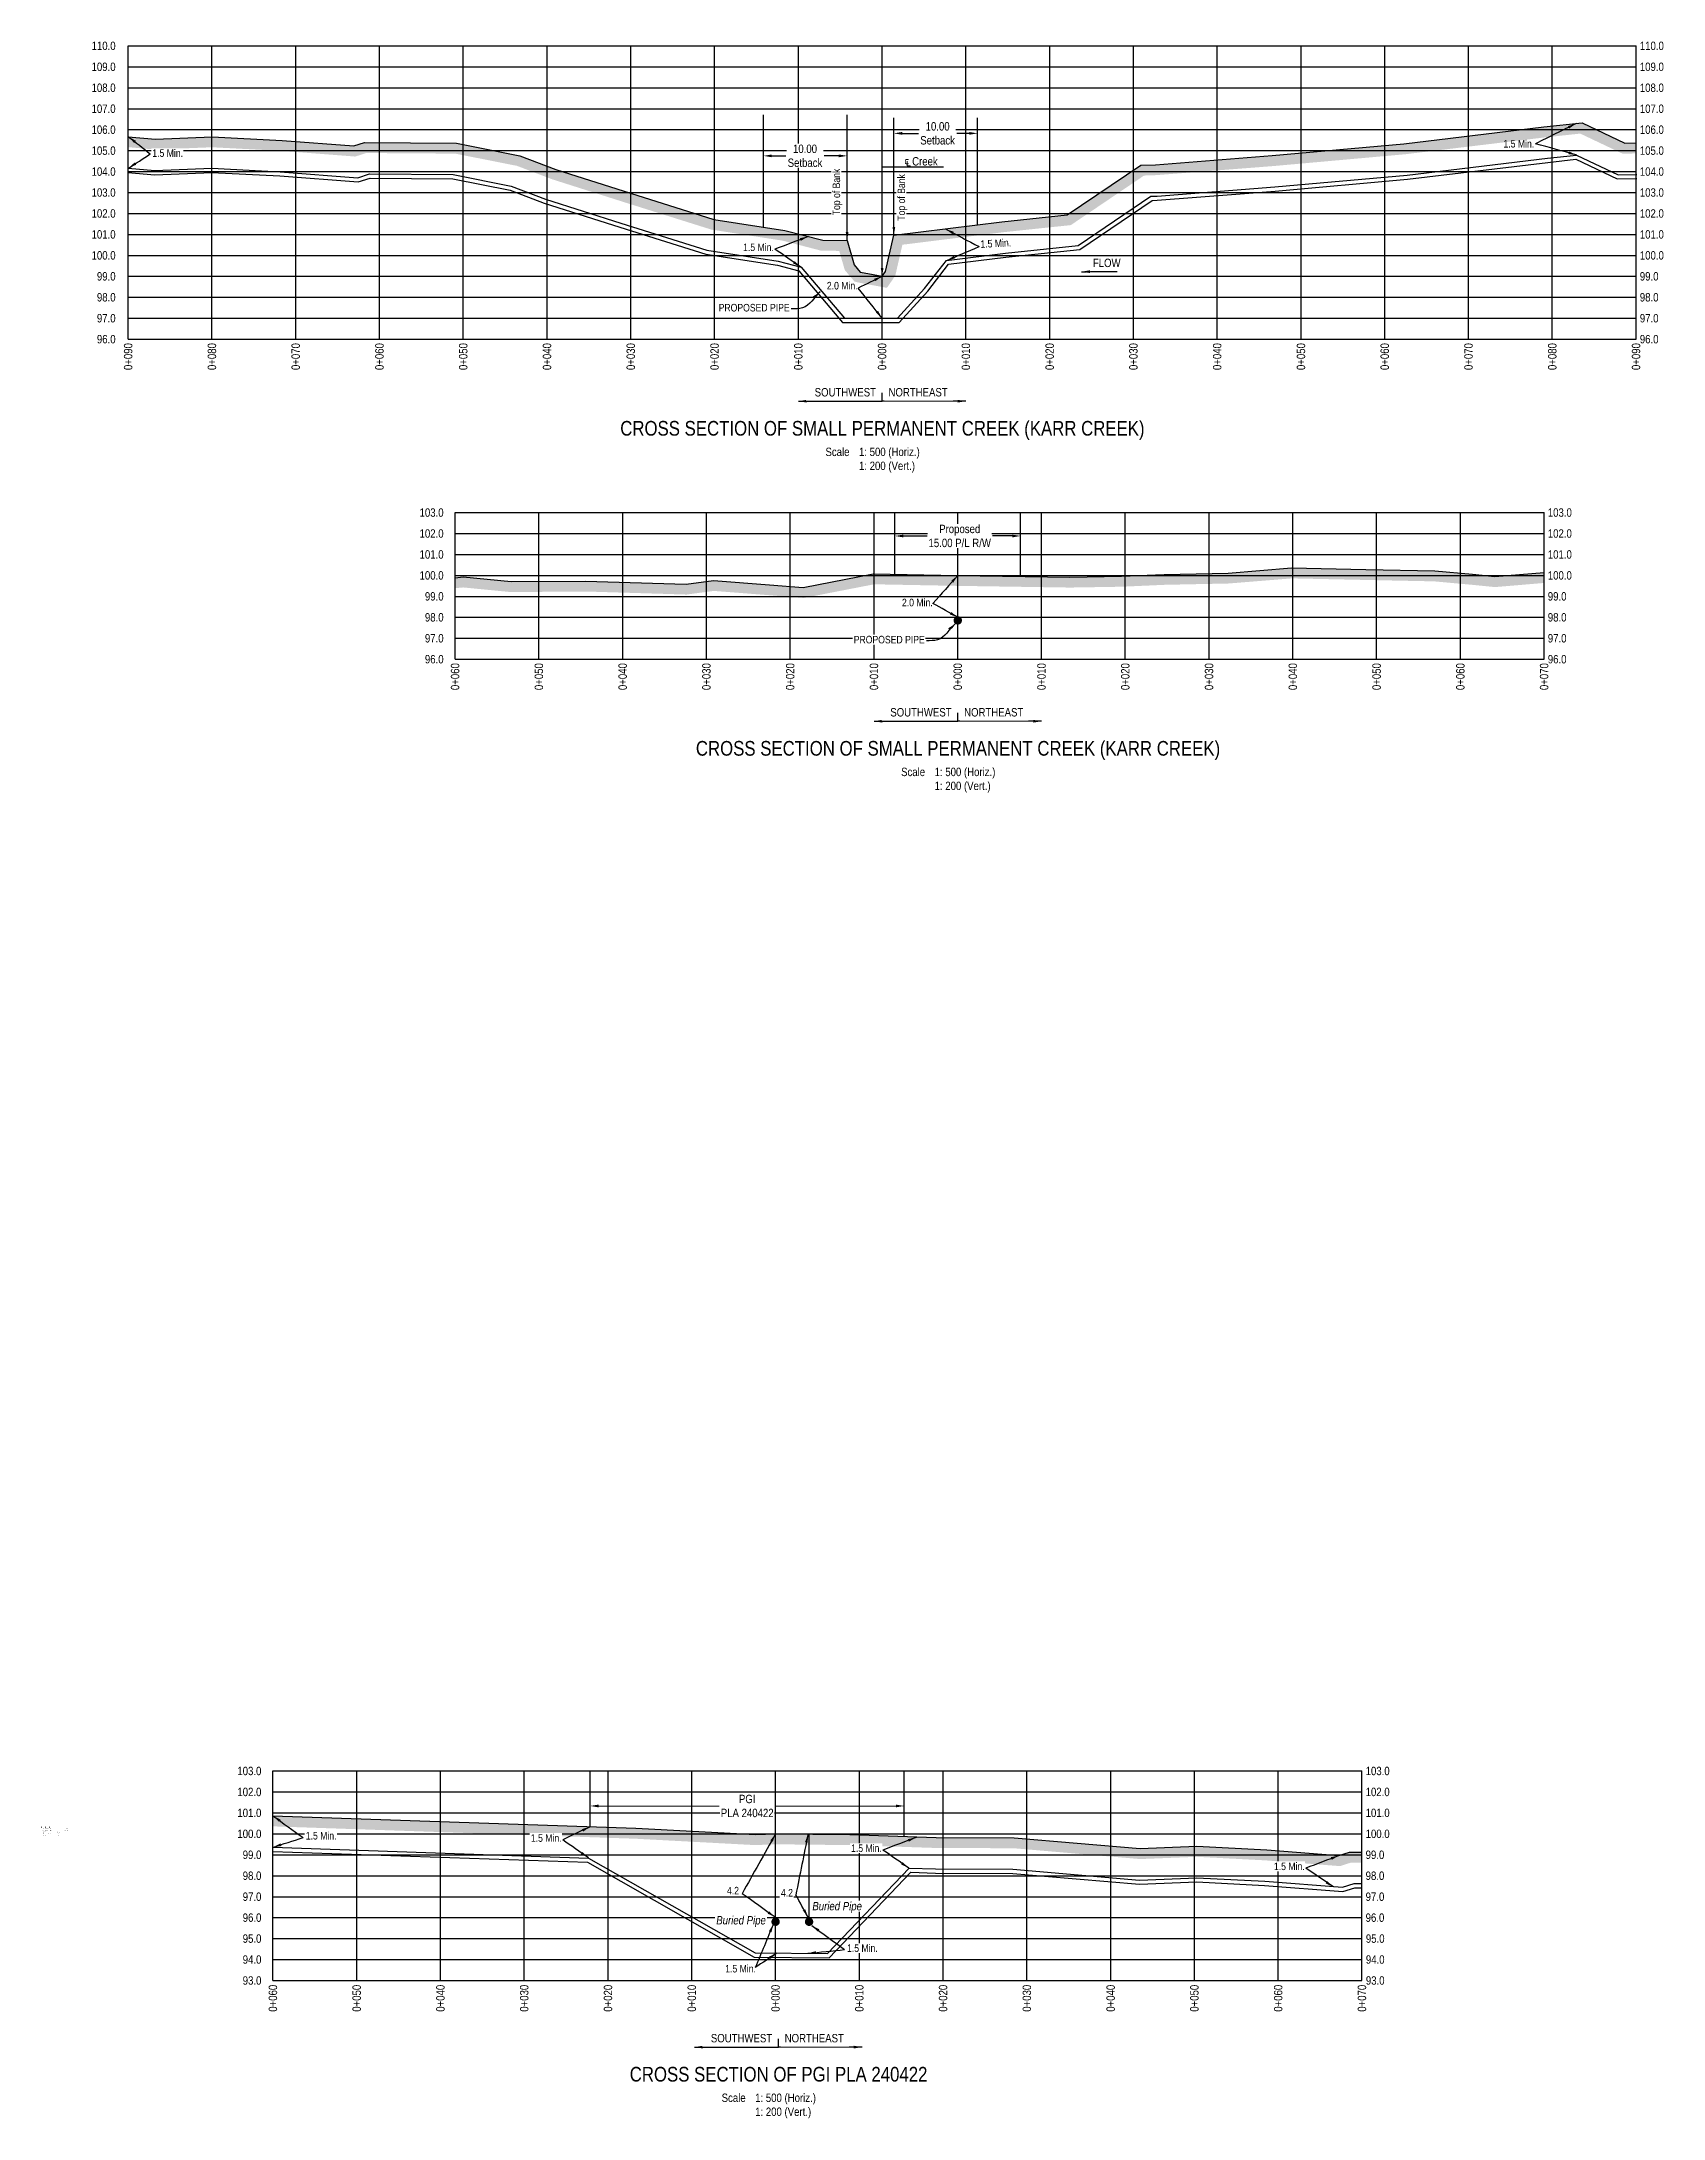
# Model space of a CAD drawing. Extents: x 406232 to 435383, y 6039561 to 6052989.
# Drawn here: x 406232 to 408168, y 6046705 to 6049184 of the extents above; entities that cross this region are included whole.
import ezdxf
from ezdxf.enums import TextEntityAlignment as Align

# ---------------------------------------------------------------- set-up
doc = ezdxf.new("R2010")
doc.units = 0
doc.header["$LTSCALE"] = 5
doc.header["$PDSIZE"] = 0.5
doc.linetypes.add('foc-TOPO', pattern=[1, 0.2, -0.8])
doc.layers.get('Defpoints').update_dxf_attribs({"color": 9})
for name, color, linetype in [('AS-PIPE-UG-T', 44, 'Continuous'), ('CG-NOTES', 7, 'Continuous'), ('DETAIL-T', 7, 'Continuous'), ('F-RW', 190, 'Continuous'), ('L-BD', 7, 'Continuous'), ('L-DETAIL-T', 3, 'Continuous'), ('L-MON', 1, 'Continuous'), ('P-CROSSINGS-GRID', 8, 'Continuous'), ('P-CROSSINGS-GROUND', 48, 'foc-TOPO'), ('P-CROSSINGS-LINE', 3, 'Continuous'), ('P-PROPOSED', 10, 'Continuous'), ('S-T7', 7, 'Continuous')]:
    doc.layers.add(name, color=color, linetype=linetype)
doc.layers.add('F-AR-T', color=190, linetype='Continuous', lineweight=9)
doc.layers.add('F-RW-T', color=190, linetype='Continuous', lineweight=9)
doc.styles.add('140', font='ARIALN.TTF', dxfattribs={"height": 15})
doc.styles.add('80', font='ARIALN.TTF', dxfattribs={"height": 10})
doc.styles.add('80CG', font='ARIALN.TTF', dxfattribs={"height": 10})
doc.styles.add('80L', font='ARIALN.TTF', dxfattribs={"height": 10})
doc.dimstyles.new('Compass 5 000', dxfattribs={"dimscale": 5, "dimtxt": 9, "dimasz": 2, "dimexe": 0.2, "dimexo": 0.0625, "dimgap": 0.5, "dimtad": 0, "dimtih": 1, "dimtoh": 1, "dimzin": 0, "dimdsep": 46, "dimtxsty": '80CG', "dimcen": 0.1, "dimse1": 1, "dimse2": 1, "dimclrd": 256, "dimclrt": 256, "dimaunit": 1, "dimadec": 4, "dimazin": 0, "dimtfac": 0.06, "dimtofl": 0, "dimtmove": 0, "dimatfit": 1, "dimfxl": 0.2, "dimtolj": 1, "dimtzin": 0, "dimlwd": -1, "dimarcsym": 0})

msp = doc.modelspace()

# ---------------------------------------------------------------- texts
at = {"style": '80L'}
msp.add_text('FLOW', height=9.9954, rotation=359.666704, dxfattribs=at).set_placement((407487.085, 6048914.58))
at = {"style": '80'}
for s, p in [('0+090', (406335.502, 6048823.75)), ('0+080', (406435.502, 6048823.75)), ('0+070', (406535.502, 6048823.75)), ('0+060', (406635.502, 6048823.75)), ('0+050', (406735.502, 6048823.75)), ('0+040', (406835.502, 6048823.75)), ('0+030', (406935.502, 6048823.75)), ('0+020', (407035.502, 6048823.75)), ('0+010', (407135.502, 6048823.75)), ('0+000', (407235.502, 6048823.75)), ('0+010', (407335.502, 6048823.75)), ('0+020', (407435.502, 6048823.75)), ('0+030', (407535.502, 6048823.75)), ('0+040', (407635.502, 6048823.75)), ('0+050', (407735.502, 6048823.75)), ('0+060', (407835.502, 6048823.75)), ('0+070', (407935.502, 6048823.75)), ('0+080', (408035.502, 6048823.75)), ('0+090', (408135.502, 6048823.75)), ('0+060', (406725.781, 6048441.855)), ('0+050', (406825.781, 6048441.855)), ('0+040', (406925.781, 6048441.855)), ('0+030', (407025.781, 6048441.855)), ('0+020', (407125.781, 6048441.855)), ('0+010', (407225.781, 6048441.855)), ('0+000', (407325.781, 6048441.855)), ('0+010', (407425.781, 6048441.855)), ('0+020', (407525.781, 6048441.855)), ('0+030', (407625.781, 6048441.855)), ('0+040', (407725.781, 6048441.855)), ('0+050', (407825.781, 6048441.855)), ('0+060', (407925.781, 6048441.855)), ('0+070', (408025.781, 6048441.855)), ('0+060', (406508.298, 6046864.778)), ('0+050', (406608.298, 6046864.778)), ('0+040', (406708.298, 6046864.778)), ('0+030', (406808.298, 6046864.778)), ('0+020', (406908.298, 6046864.778)), ('0+010', (407008.298, 6046864.778)), ('0+000', (407108.298, 6046864.778)), ('0+010', (407208.298, 6046864.778)), ('0+020', (407308.298, 6046864.778)), ('0+030', (407408.298, 6046864.778)), ('0+040', (407508.298, 6046864.778)), ('0+050', (407608.298, 6046864.778)), ('0+060', (407708.298, 6046864.778)), ('0+070', (407808.298, 6046864.778))]:
    msp.add_text(s, height=10, rotation=90, dxfattribs=at).set_placement(p, align=Align.MIDDLE_RIGHT)
at = {"char_height": 8.9959, "attachment_point": 1, "style": '80L'}
for s, insert in [('1.5 Min.', (407977.298, 6049066.119)), ('2.0 Min.', (407169.607, 6048896.754)), ('2.0 Min.', (407259.262, 6048518.695))]:
    msp.add_mtext_dynamic_manual_height_columns(s, width=45.29007, gutter_width=44.979, heights=[0], dxfattribs=dict(at, insert=insert))
at = {"insert": (407040.423, 6048870.506), "char_height": 8.99589, "width": 84.29299, "attachment_point": 1, "style": '80L'}
msp.add_mtext('PROPOSED PIPE', dxfattribs=at)
at = {"layer": 'DETAIL-T', "char_height": 10, "attachment_point": 1, "style": '80L'}
for insert in [(407167.934, 6048698.964), (407258.213, 6048317.069), (407044.004, 6046734.926)]:
    msp.add_mtext_dynamic_manual_height_columns('Scale^I1: 500 (Horiz.)\\P^I1: 200 (Vert.)', width=217.1051, gutter_width=45, heights=[0], dxfattribs=dict(at, insert=insert))
at = {"layer": 'F-AR-T', "style": '80L'}
for s, p in [('847.82', (406232.118, 6047048.59)), ('296.02', (406232.118, 6047050.589)), ('4.55', (406234.393, 6047046.591)), ('4.31', (406234.393, 6047044.592)), ('0.20', (406234.393, 6047042.593)), ('300.57', (406236.667, 6047050.589)), ('848.02', (406236.667, 6047048.59)), ('5.12', (406239.225, 6047046.591)), ('-18.96', (406239.225, 6047044.592)), ('-0.97', (406239.225, 6047042.593)), ('305.69', (406241.782, 6047050.589)), ('847.05', (406241.782, 6047048.59)), ('0.76', (406250.446, 6047044.592)), ('0.13', (406250.446, 6047042.593)), ('17.34', (406250.446, 6047046.591)), ('323.02', (406259.11, 6047050.589)), ('847.18', (406259.11, 6047048.59))]:
    msp.add_text(s, height=0.9995, dxfattribs=at).set_placement(p)
at = {"layer": 'L-DETAIL-T', "char_height": 17.5, "width": 624.82064, "attachment_point": 2, "rotation": 0, "style": '140'}
for s, insert in [('CROSS SECTION OF SMALL PERMANENT CREEK (KARR CREEK)', (407235.87, 6048730.837)), ('CROSS SECTION OF SMALL PERMANENT CREEK (KARR CREEK)', (407326.149, 6048348.943)), ('CROSS SECTION OF PGI PLA 240422', (407111.94, 6046766.8))]:
    msp.add_mtext(s, dxfattribs=dict(at, insert=insert))
at = {"layer": 'S-T7', "style": '80'}
for s, p in [('110.0', (406320.533, 6049178.445)), ('109.0', (406320.533, 6049153.445)), ('108.0', (406320.533, 6049128.445)), ('107.0', (406320.533, 6049103.445)), ('106.0', (406320.533, 6049078.445)), ('105.0', (406320.533, 6049053.445)), ('104.0', (406320.533, 6049028.445)), ('103.0', (406320.533, 6049003.445)), ('102.0', (406320.533, 6048978.445)), ('101.0', (406320.533, 6048953.445)), ('100.0', (406320.533, 6048928.445)), ('99.0', (406320.533, 6048903.445)), ('98.0', (406320.533, 6048878.445)), ('97.0', (406320.533, 6048853.445)), ('96.0', (406320.533, 6048828.445)), ('103.0', (406712.069, 6048621.551)), ('102.0', (406712.069, 6048596.551)), ('101.0', (406712.069, 6048571.551)), ('100.0', (406712.069, 6048546.551)), ('99.0', (406712.069, 6048521.551)), ('98.0', (406712.069, 6048496.551)), ('97.0', (406712.069, 6048471.551)), ('96.0', (406712.069, 6048446.551)), ('103.0', (406494.585, 6047119.906)), ('102.0', (406494.585, 6047094.906)), ('101.0', (406494.585, 6047069.906)), ('100.0', (406494.585, 6047044.906)), ('99.0', (406494.585, 6047019.906)), ('98.0', (406494.585, 6046994.906)), ('97.0', (406494.585, 6046969.906)), ('96.0', (406494.585, 6046944.906)), ('95.0', (406494.585, 6046919.906)), ('95.0', (407835.315, 6046919.906)), ('94.0', (406494.585, 6046894.906)), ('94.0', (407835.315, 6046894.906)), ('93.0', (406494.585, 6046869.906)), ('93.0', (407835.315, 6046869.906))]:
    msp.add_text(s, height=10, dxfattribs=at).set_placement(p, align=Align.MIDDLE_RIGHT)
for s, p in [('110.0', (408140.052, 6049178.445)), ('109.0', (408140.052, 6049153.445)), ('108.0', (408140.052, 6049128.445)), ('107.0', (408140.052, 6049103.445)), ('106.0', (408140.052, 6049078.445)), ('105.0', (408140.052, 6049053.445)), ('104.0', (408140.052, 6049028.445)), ('103.0', (408140.052, 6049003.445)), ('102.0', (408140.052, 6048978.445)), ('101.0', (408140.052, 6048953.445)), ('100.0', (408140.052, 6048928.445)), ('99.0', (408140.052, 6048903.445)), ('98.0', (408140.052, 6048878.445)), ('97.0', (408140.052, 6048853.445)), ('96.0', (408140.052, 6048828.445)), ('103.0', (408030.215, 6048621.551)), ('102.0', (408030.215, 6048596.551)), ('101.0', (408030.215, 6048571.551)), ('100.0', (408030.215, 6048546.551)), ('99.0', (408030.215, 6048521.551)), ('98.0', (408030.215, 6048496.551)), ('97.0', (408030.215, 6048471.551)), ('96.0', (408030.215, 6048446.551)), ('103.0', (407812.732, 6047119.906)), ('102.0', (407812.732, 6047094.906)), ('101.0', (407812.732, 6047069.906)), ('100.0', (407812.732, 6047044.906)), ('99.0', (407812.732, 6047019.906)), ('98.0', (407812.732, 6046994.906)), ('97.0', (407812.732, 6046969.906)), ('96.0', (407812.732, 6046944.906))]:
    msp.add_text(s, height=10, dxfattribs=at).set_placement(p, align=Align.MIDDLE_LEFT)

# ---------------------------------------------------------------- blocks, each defined once
blk = doc.blocks.new('*D904')
at = {"transparency": 16777216}
for p, q in [((407259.5, 6049074), (407278.9, 6049074)), ((407339.5, 6049074), (407324.7, 6049074))]:
    blk.add_line(p, q, dxfattribs=at)
for points in [[(407259.5, 6049075.7), (407259.5, 6049072.4), (407249.5, 6049074)], [(407339.5, 6049075.7), (407339.5, 6049072.4), (407349.5, 6049074)]]:
    blk.add_solid(points, dxfattribs=at)
at = {"layer": 'Defpoints', "color": 0, "transparency": 16777216}
for p in [(407249.5, 6049077.7), (407349.5, 6049077.7), (407249.5, 6049074)]:
    blk.add_point(p, dxfattribs=at)
at = {"transparency": 16777216, "insert": (407301.8, 6049074), "char_height": 10, "attachment_point": 5, "style": '80CG', "bg_fill": 3, "box_fill_scale": 1.1, "bg_fill_color": 256, "bg_fill_true_color": 13158600, "bg_fill_transparency": 0}
blk.add_mtext('\\A1;10.00\\PSetback', dxfattribs=at)
blk = doc.blocks.new('*D903')
at = {"transparency": 16777216}
for p, q in [((407103.8, 6049047.2), (407120.6, 6049047.2)), ((407183.8, 6049047.2), (407166.4, 6049047.2))]:
    blk.add_line(p, q, dxfattribs=at)
for points in [[(407103.8, 6049048.8), (407103.8, 6049045.5), (407093.8, 6049047.2)], [(407183.8, 6049048.8), (407183.8, 6049045.5), (407193.8, 6049047.2)]]:
    blk.add_solid(points, dxfattribs=at)
at = {"layer": 'Defpoints', "color": 0, "transparency": 16777216}
for p in [(407093.8, 6049083.2), (407193.8, 6049083.2), (407093.8, 6049047.2)]:
    blk.add_point(p, dxfattribs=at)
at = {"transparency": 16777216, "insert": (407143.5, 6049047.2), "char_height": 10, "attachment_point": 5, "style": '80CG', "bg_fill": 3, "box_fill_scale": 1.1, "bg_fill_color": 256, "bg_fill_true_color": 13158600, "bg_fill_transparency": 0}
blk.add_mtext('\\A1;10.00\\PSetback', dxfattribs=at)
blk = doc.blocks.new('PLIA')
at = {"color": 255, "const_width": 1}
blk.add_lwpolyline([(-0.5, 0, 1), (0.5, 0, 1)], format="xyb", close=True, dxfattribs=at)
blk = doc.blocks.new('PLIAA')
blk.add_blockref('PLIA', (0, 0))
blk = doc.blocks.new('PLIB')
at = {"color": 1}
blk.add_circle((0, 0), 0.8, dxfattribs=at)
blk = doc.blocks.new('PLIBB')
blk.add_blockref('PLIB', (0, 0))
blk = doc.blocks.new('PLICC')
for name in ['PLIAA', 'PLIBB']:
    blk.add_blockref(name, (0, 0))
blk = doc.blocks.new('PLI')
blk.add_blockref('PLICC', (0, 0))
blk = doc.blocks.new('*D907')
at = {"transparency": 16777216}
for p, q in [((407260.9, 6048593.6), (407289.2, 6048593.6)), ((407390.8, 6048593.6), (407367.3, 6048593.6))]:
    blk.add_line(p, q, dxfattribs=at)
for points in [[(407260.9, 6048595.2), (407260.9, 6048591.9), (407250.9, 6048593.6)], [(407390.8, 6048595.2), (407390.8, 6048591.9), (407400.8, 6048593.6)]]:
    blk.add_solid(points, dxfattribs=at)
at = {"layer": 'Defpoints', "color": 0, "transparency": 16777216}
for p in [(407250.9, 6048637), (407400.8, 6048637), (407400.8, 6048593.6)]:
    blk.add_point(p, dxfattribs=at)
at = {"transparency": 16777216, "insert": (407328.2, 6048593.6), "char_height": 10, "attachment_point": 5, "style": '80CG', "bg_fill": 3, "box_fill_scale": 1.1, "bg_fill_color": 256, "bg_fill_true_color": 13158600, "bg_fill_transparency": 0}
blk.add_mtext('\\A1;Proposed\\P15.00 P/L R/W', dxfattribs=at)
blk = doc.blocks.new('*D915')
at = {"layer": 'Defpoints', "color": 0, "transparency": 16777216}
for p in [(406887, 6047085.9), (407262, 6047085.9), (407262, 6047078.1)]:
    blk.add_point(p, dxfattribs=at)
at = {"layer": 'F-RW-T', "transparency": 16777216}
for p, q in [((406897, 6047078.1), (407041.2, 6047078.1)), ((407252, 6047078.1), (407107.8, 6047078.1))]:
    blk.add_line(p, q, dxfattribs=at)
for points in [[(406897, 6047079.8), (406897, 6047076.5), (406887, 6047078.1)], [(407252, 6047079.8), (407252, 6047076.5), (407262, 6047078.1)]]:
    blk.add_solid(points, dxfattribs=at)
at = {"layer": 'F-RW-T', "transparency": 16777216, "insert": (407074.5, 6047078.1), "char_height": 10, "attachment_point": 5, "style": '80CG', "bg_fill": 3, "box_fill_scale": 1.1, "bg_fill_color": 256, "bg_fill_true_color": 13158600, "bg_fill_transparency": 0}
blk.add_mtext('\\A1;PGI\\PPLA 240422', dxfattribs=at)

# ---------------------------------------------------------------- hatches: boundary and pattern name
at = {"layer": 'P-CROSSINGS-GROUND'}
h = msp.add_hatch(dxfattribs=at)
h.set_pattern_fill('EARTH', color=256, scale=2.498859, angle=45)
h.set_pattern_definition([(45, (192.612, 2759.253), (0, 22.440395626), [15.86775592, -15.86775592]), (45, (188.404, 2763.461), (0, 22.440395626), [15.86775592, -15.86775592]), (45, (184.197, 2767.668), (0, 22.440395626), [15.86775592, -15.86775592]), (135, (184.197, 2770.473), (-22.440395626, 0), [15.86775592, -15.86775592]), (135, (188.404, 2774.681), (-22.440395626, 0), [15.86775592, -15.86775592]), (135, (192.612, 2778.889), (-22.440395626, 0), [15.86775592, -15.86775592])])
h.paths.add_polyline_path([(406335.589, 6049057.524), (406367.922, 6049054.755), (406435.727, 6049057.439), (406518.527, 6049053.15), (406606.576, 6049046.346), (406619.752, 6049050.56), (406726.075, 6049049.832), (406799.73, 6049035.235), (406842.096, 6049019.078), (406931.375, 6048990.702), (407031.825, 6048959.148), (407116.708, 6048946.02), (407163.011, 6048933.949), (407184.367, 6048933.825), (407190.971, 6048910.911), (407202.693, 6048897.106), (407211.544, 6048895.148), (407241.298, 6048889.697), (407251.258, 6048904.178), (407259.763, 6048941.145), (407379.838, 6048956.036), (407460.792, 6048964.529), (407548.222, 6049023.688), (407562.378, 6049024.156), (407702.136, 6049034.96), (407859.663, 6049049.065), (408026.966, 6049069.238), (408068.877, 6049073.754), (408119.489, 6049049.77), (408135.589, 6049050.077), (408135.589, 6049062.573), (408122.186, 6049062.318), (408071.042, 6049086.554), (408025.549, 6049081.652), (407858.358, 6049061.492), (407701.098, 6049047.411), (407561.69, 6049036.634), (407544.206, 6049036.056), (407456.379, 6048976.629), (407378.417, 6048968.45), (407249.548, 6048952.468), (407239.615, 6048909.298), (407235.589, 6048903.445), (407214.02, 6048907.397), (407209.496, 6048908.398), (407202.233, 6048916.951), (407193.785, 6048946.265), (407164.649, 6048946.434), (407119.245, 6048958.27), (407034.668, 6048971.351), (406935.139, 6049002.616), (406846.218, 6049030.878), (406803.195, 6049047.286), (406727.344, 6049062.318), (406617.844, 6049063.068), (406605.099, 6049058.991), (406519.331, 6049065.619), (406435.804, 6049069.946), (406368.209, 6049067.27), (406335.589, 6049070.064)])
h = msp.add_hatch(dxfattribs=at)
h.set_pattern_fill('EARTH', color=256, scale=2.498859, angle=45)
h.set_pattern_definition([(45, (192.612, 3265.418), (0, 22.440395626), [15.86775592, -15.86775592]), (45, (188.404, 3269.625), (0, 22.440395626), [15.86775592, -15.86775592]), (45, (184.197, 3273.833), (0, 22.440395626), [15.86775592, -15.86775592]), (135, (184.197, 3276.638), (-22.440395626, 0), [15.86775592, -15.86775592]), (135, (188.404, 3280.846), (-22.440395626, 0), [15.86775592, -15.86775592]), (135, (192.612, 3285.053), (-22.440395626, 0), [15.86775592, -15.86775592])])
h.paths.add_polyline_path([(406725.868, 6048543.815), (406725.868, 6048531.265), (406735.477, 6048532.174), (406792.333, 6048526.652), (406881.215, 6048527.33), (407002.096, 6048523.707), (407034.77, 6048528.018), (407100.081, 6048522.97), (407142.062, 6048519.636), (407225.996, 6048535.934), (407325.656, 6048534.058), (407459.802, 6048532.03), (407521.53, 6048533.036), (407572.76, 6048535.312), (407649.286, 6048536.892), (407724.638, 6048542.996), (407812.856, 6048541.109), (407894.75, 6048539.418), (407939.047, 6048535.388), (407966.955, 6048532.605), (408025.868, 6048537.517), (408025.868, 6048550.055), (407967.057, 6048545.151), (407940.233, 6048547.826), (407895.446, 6048551.901), (407813.124, 6048553.601), (407724.266, 6048555.501), (407648.652, 6048549.376), (407572.354, 6048547.801), (407521.151, 6048545.526), (407459.795, 6048544.526), (407325.868, 6048546.551), (407224.911, 6048548.451), (407141.353, 6048532.226), (407101.057, 6048535.426), (407034.431, 6048540.576), (407001.461, 6048536.226), (406881.354, 6048539.826), (406792.891, 6048539.151), (406735.493, 6048544.726)])
h = msp.add_hatch(dxfattribs=at)
h.set_pattern_fill('EARTH', color=256, scale=2.498859, angle=45)
h.set_pattern_definition([(45, (257.109, 3425.508), (0, 22.440395626), [15.86775592, -15.86775592]), (45, (252.901, 3429.715), (0, 22.440395626), [15.86775592, -15.86775592]), (45, (248.694, 3433.923), (0, 22.440395626), [15.86775592, -15.86775592]), (135, (248.694, 3436.728), (-22.440395626, 0), [15.86775592, -15.86775592]), (135, (252.901, 3440.935), (-22.440395626, 0), [15.86775592, -15.86775592]), (135, (257.109, 3445.143), (-22.440395626, 0), [15.86775592, -15.86775592])])
h.paths.add_polyline_path([(406508.385, 6047053.814), (406941.12, 6047039.051), (407084.229, 6047031.422), (407108.569, 6047032.409), (407196.915, 6047031.438), (407299.785, 6047028.01), (407392.788, 6047027.686), (407543.457, 6047014.782), (407611.262, 6047017.467), (407694.062, 6047013.177), (407782.111, 6047006.373), (407795.287, 6047010.588), (407808.299, 6047010.499), (407808.385, 6047022.993), (407793.379, 6047023.096), (407780.634, 6047019.019), (407694.866, 6047025.647), (407611.339, 6047029.974), (407543.744, 6047027.298), (407393.344, 6047040.178), (407300.015, 6047040.504), (407197.191, 6047043.93), (407108.385, 6047044.906), (407084.309, 6047043.93), (406941.665, 6047051.534), (406508.385, 6047066.315)])

# ---------------------------------------------------------------- linework, layer by layer
for p, q in [((407093.831, 6048962.201), (407093.831, 6049096.277)), ((407193.785, 6048980.964), (407193.785, 6049096.277)), ((407349.502, 6048964.864), (407349.502, 6049092.599)), ((407250.902, 6048547.962), (407250.902, 6048621.551)), ((407400.834, 6048545.417), (407400.834, 6048621.551))]:
    msp.add_line(p, q)
at = {"layer": 'CG-NOTES'}
for p, q in [((407235.589, 6048754.423), (407235.589, 6048764.423)), ((407325.868, 6048372.529), (407325.868, 6048382.529)), ((407111.66, 6046790.386), (407111.66, 6046800.386))]:
    msp.add_line(p, q, dxfattribs=at)
at = {"layer": 'F-AR-T'}
for points in [[(406232.118, 6047052.588), (406232.118, 6047053.088)], [(406236.667, 6047052.588), (406236.667, 6047053.088)], [(406241.782, 6047052.588), (406241.782, 6047053.088)]]:
    msp.add_lwpolyline(points, dxfattribs=at)
at = {"layer": 'F-RW'}
for p, q in [((406886.986, 6047053.399), (406886.986, 6047119.906)), ((407262.014, 6047041.77), (407262.014, 6047119.906))]:
    msp.add_line(p, q, dxfattribs=at)
at = {"layer": 'P-CROSSINGS-GRID', "color": 8}
for p, q in [((406335.589, 6048828.445), (406335.589, 6049178.445)), ((406335.589, 6049178.445), (408135.589, 6049178.445)), ((406435.589, 6048828.445), (406435.589, 6049178.445)), ((406535.589, 6048828.445), (406535.589, 6049178.445)), ((406635.589, 6048828.445), (406635.589, 6049178.445)), ((406735.589, 6048828.445), (406735.589, 6049178.445)), ((406835.589, 6048828.445), (406835.589, 6049178.445)), ((406935.589, 6048828.445), (406935.589, 6049178.445)), ((407035.589, 6048828.445), (407035.589, 6049178.445)), ((407135.589, 6048828.445), (407135.589, 6049178.445)), ((407235.589, 6048828.445), (407235.589, 6049178.445)), ((407335.589, 6048828.445), (407335.589, 6049178.445)), ((407435.589, 6048828.445), (407435.589, 6049178.445)), ((407535.589, 6048828.445), (407535.589, 6049178.445)), ((407635.589, 6048828.445), (407635.589, 6049178.445)), ((407735.589, 6048828.445), (407735.589, 6049178.445)), ((407835.589, 6048828.445), (407835.589, 6049178.445)), ((407935.589, 6048828.445), (407935.589, 6049178.445)), ((408035.589, 6048828.445), (408035.589, 6049178.445)), ((408135.589, 6048828.445), (408135.589, 6049178.445)), ((406335.589, 6049153.445), (408135.589, 6049153.445)), ((406335.589, 6049128.445), (408135.589, 6049128.445)), ((406335.589, 6049128.445), (408135.589, 6049128.445)), ((406335.589, 6049103.445), (408135.589, 6049103.445)), ((406335.589, 6049078.445), (408135.589, 6049078.445)), ((406335.589, 6049053.445), (408135.589, 6049053.445)), ((406335.589, 6049028.445), (408135.589, 6049028.445)), ((406335.589, 6049003.445), (408135.589, 6049003.445)), ((406335.589, 6048978.445), (408135.589, 6048978.445)), ((406335.589, 6048953.445), (408135.589, 6048953.445)), ((406335.589, 6048928.445), (408135.589, 6048928.445)), ((406335.589, 6048903.445), (408135.589, 6048903.445)), ((406335.589, 6048878.445), (408135.589, 6048878.445)), ((406335.589, 6048853.445), (408135.589, 6048853.445)), ((406335.589, 6048828.445), (408135.589, 6048828.445)), ((406725.868, 6048621.551), (408025.868, 6048621.551)), ((406725.868, 6048446.551), (406725.868, 6048621.551)), ((406825.868, 6048446.551), (406825.868, 6048621.551)), ((406925.868, 6048446.551), (406925.868, 6048621.551)), ((407025.868, 6048446.551), (407025.868, 6048621.551)), ((407125.868, 6048446.551), (407125.868, 6048621.551)), ((407225.868, 6048446.551), (407225.868, 6048621.551)), ((407325.868, 6048446.551), (407325.868, 6048621.551)), ((407425.868, 6048446.551), (407425.868, 6048621.551)), ((407525.868, 6048446.551), (407525.868, 6048621.551)), ((407625.868, 6048446.551), (407625.868, 6048621.551)), ((407725.868, 6048446.551), (407725.868, 6048621.551)), ((407825.868, 6048446.551), (407825.868, 6048621.551)), ((407925.868, 6048446.551), (407925.868, 6048621.551)), ((408025.868, 6048446.551), (408025.868, 6048621.551)), ((406725.868, 6048596.551), (408025.868, 6048596.551)), ((406725.868, 6048571.551), (408025.868, 6048571.551)), ((406725.868, 6048546.551), (408025.868, 6048546.551)), ((406725.868, 6048521.551), (408025.868, 6048521.551)), ((406725.868, 6048496.551), (408025.868, 6048496.551)), ((406725.868, 6048471.551), (408025.868, 6048471.551)), ((406725.868, 6048446.551), (408025.868, 6048446.551)), ((406508.385, 6047119.906), (407808.385, 6047119.906)), ((406508.385, 6046869.906), (406508.385, 6047119.906)), ((406608.385, 6046869.906), (406608.385, 6047119.906)), ((406708.385, 6046869.906), (406708.385, 6047119.906)), ((406808.385, 6046869.906), (406808.385, 6047119.906)), ((406908.385, 6046869.906), (406908.385, 6047119.906)), ((407008.385, 6046869.906), (407008.385, 6047119.906)), ((407108.385, 6046869.906), (407108.385, 6047119.906)), ((407208.385, 6046869.906), (407208.385, 6047119.906)), ((407308.385, 6046869.906), (407308.385, 6047119.906)), ((407408.385, 6046869.906), (407408.385, 6047119.906)), ((407508.385, 6046869.906), (407508.385, 6047119.906)), ((407608.385, 6046869.906), (407608.385, 6047119.906)), ((407708.385, 6046869.906), (407708.385, 6047119.906)), ((407808.385, 6046869.906), (407808.385, 6047119.906)), ((406508.385, 6047094.906), (407808.385, 6047094.906)), ((406508.385, 6047069.906), (407808.385, 6047069.906)), ((406508.385, 6047044.906), (407808.385, 6047044.906)), ((406508.385, 6047019.906), (407808.385, 6047019.906)), ((406508.385, 6046994.906), (407808.385, 6046994.906)), ((406508.385, 6046969.906), (407808.385, 6046969.906)), ((406508.385, 6046944.906), (407808.385, 6046944.906)), ((406508.385, 6046919.906), (407808.385, 6046919.906)), ((406508.385, 6046894.906), (407808.385, 6046894.906)), ((406508.385, 6046869.906), (407808.385, 6046869.906))]:
    msp.add_line(p, q, dxfattribs=at)
at = {"layer": 'P-CROSSINGS-LINE', "color": 3, "flags": 128}
for points in [[(406335.589, 6049070.064), (406368.209, 6049067.27), (406435.804, 6049069.946), (406519.331, 6049065.619), (406605.099, 6049058.991), (406617.844, 6049063.068), (406727.344, 6049062.318), (406803.195, 6049047.286), (406846.218, 6049030.878), (406935.139, 6049002.616), (407034.668, 6048971.351), (407119.245, 6048958.27), (407164.649, 6048946.434), (407193.785, 6048946.265), (407202.233, 6048916.951), (407209.496, 6048908.398), (407214.02, 6048907.397), (407235.589, 6048903.445), (407239.615, 6048909.298), (407249.548, 6048952.468), (407378.417, 6048968.45), (407456.379, 6048976.629), (407544.206, 6049036.056), (407561.69, 6049036.634), (407701.098, 6049047.411), (407858.358, 6049061.492), (408025.549, 6049081.652), (408071.042, 6049086.554), (408122.186, 6049062.318), (408135.589, 6049062.573)], [(406725.868, 6048543.815), (406735.493, 6048544.726), (406792.891, 6048539.151), (406881.354, 6048539.826), (407001.461, 6048536.226), (407034.431, 6048540.576), (407101.057, 6048535.426), (407141.353, 6048532.226), (407224.911, 6048548.451), (407325.868, 6048546.551), (407459.795, 6048544.526), (407521.151, 6048545.526), (407572.354, 6048547.801), (407648.652, 6048549.376), (407724.266, 6048555.501), (407813.124, 6048553.601), (407895.446, 6048551.901), (407940.233, 6048547.826), (407967.057, 6048545.151), (408025.868, 6048550.055)], [(406508.385, 6047066.315), (406941.665, 6047051.534), (407084.309, 6047043.93), (407108.385, 6047044.906), (407197.191, 6047043.93), (407300.015, 6047040.504), (407393.344, 6047040.178), (407543.744, 6047027.298), (407611.339, 6047029.974), (407694.866, 6047025.647), (407780.634, 6047019.019), (407793.379, 6047023.096), (407808.385, 6047022.993)]]:
    msp.add_lwpolyline(points, dxfattribs=at)
at = {"layer": 'P-PROPOSED'}
for points in [[(406335.163, 6049027.464), (406367.233, 6049024.718), (406435.544, 6049027.422), (406516.596, 6049023.223), (406610.119, 6049015.996), (406624.331, 6049020.542), (406723.031, 6049019.866), (406791.414, 6049006.314), (406832.204, 6048990.758), (406922.34, 6048962.109), (407025.001, 6048929.861), (407110.618, 6048916.619), (407136.018, 6048909.997), (407188.28, 6048848.448), (407256.083, 6048848.448), (407290.012, 6048885.595), (407314.972, 6048917.776), (407383.248, 6048926.243), (407471.382, 6048935.489), (407557.861, 6048994.004), (407564.03, 6048994.208), (407704.629, 6049005.077), (407862.796, 6049019.239), (408030.367, 6049039.444), (408063.679, 6049043.034), (408113.015, 6049019.655), (408136.399, 6049020.1)], [(406335.589, 6049032.444), (406367.348, 6049029.724), (406435.575, 6049032.425), (406516.917, 6049028.211), (406609.529, 6049021.054), (406623.568, 6049025.545), (406723.538, 6049024.86), (406792.8, 6049011.134), (406833.853, 6048995.478), (406923.846, 6048966.874), (407026.139, 6048934.742), (407111.633, 6048921.519), (407138.806, 6048914.435), (407190.593, 6048853.445), (407253.879, 6048853.445), (407286.186, 6048888.817), (407312.296, 6048922.48), (407382.68, 6048931.209), (407469.617, 6048940.329), (407556.255, 6048998.951), (407563.755, 6048999.199), (407704.214, 6049010.057), (407862.273, 6049024.21), (408029.8, 6049044.41), (408064.545, 6049048.154), (408114.094, 6049024.674), (408136.303, 6049025.097)]]:
    msp.add_lwpolyline(points, dxfattribs=at)

# ---------------------------------------------------------------- block references
at = {"layer": 'L-MON', "xscale": 4.997718399999963, "yscale": 4.997718399999963, "zscale": 4.997718399999963}
msp.add_blockref('PLI', (407325.868, 6048492.838), dxfattribs=at)

msp.set_redraw_order([(e.dxf.handle, doc.entitydb.next_handle()) for e in msp.query("TEXT MTEXT ATTDEF DIMENSION ARC_DIMENSION")])  # texts and dimensions are drawn at this point

# ---------------------------------------------------------------- leaders
at = {"path_type": 1}
for points in [[(408063.875, 6049085.639), (408015.48, 6049061.69)], [(408064.746, 6049048.166), (408015.48, 6049061.69)], [(407235.589, 6048903.445), (407235.589, 6049033.989)], [(407249.548, 6048952.468), (407249.548, 6048987.166)], [(407147.371, 6048950.938), (407107.616, 6048935.834)], [(407138.392, 6048914.422), (407107.616, 6048935.834)], [(407473.561, 6048908.949), (407515.981, 6048909.104)], [(407161.558, 6048884.945), (407140.546, 6048865.685), (407127.155, 6048864.595)], [(407322.817, 6048488.855), (407301.804, 6048469.595), (407288.413, 6048468.505)], [(406885.061, 6047016.245), (406854.285, 6047037.657)], [(407276.262, 6047040.619), (407236.508, 6047025.515)], [(407267.283, 6047004.103), (407236.508, 6047025.515)], [(407781.043, 6047018.979), (407741.288, 6047003.875)], [(407774.186, 6046981.457), (407741.288, 6047003.875)]]:
    msp.add_leader(points, dimstyle='Compass 5 000', override={"dimgap": 0.5, "dimtad": 0}, dxfattribs=at)
for points in [[(407235.589, 6048903.445), (407206.83, 6048889.361)], [(407235.589, 6048853.445), (407206.83, 6048889.361)], [(407325.868, 6048546.551), (407296.246, 6048513.109)], [(407325.868, 6048496.551), (407296.246, 6048513.109)]]:
    msp.add_leader(points, dimstyle='Compass 5 000', dxfattribs=at)
at = {"layer": 'CG-NOTES', "path_type": 1}
for points in [[(407135.589, 6048754.423), (407235.589, 6048754.423)], [(407335.589, 6048754.423), (407235.589, 6048754.423)], [(407225.868, 6048372.529), (407325.868, 6048372.529)], [(407425.868, 6048372.529), (407325.868, 6048372.529)], [(407011.66, 6046790.386), (407111.66, 6046790.386)], [(407211.66, 6046790.386), (407111.66, 6046790.386)]]:
    msp.add_leader(points, dimstyle='Compass 5 000', override={"dimgap": 0.5, "dimtad": 0}, dxfattribs=at)

# ---------------------------------------------------------------- next in the draw order: texts
at = {"char_height": 8.9959, "attachment_point": 1, "style": '80L', "bg_fill": 3, "box_fill_scale": 1.15, "bg_fill_color": 256, "bg_fill_true_color": 256, "bg_fill_transparency": 0}
for insert in [(406364.372, 6049054.978), (407069.617, 6048942.588)]:
    msp.add_mtext_dynamic_manual_height_columns('1.5 Min.', width=35.87103, gutter_width=44.979, heights=[0], dxfattribs=dict(at, insert=insert))
at = {"insert": (407176.404, 6048976.294), "char_height": 8.99589, "width": 55.85483, "attachment_point": 1, "rotation": 90, "style": '80L', "bg_fill": 3, "box_fill_scale": 1.15, "bg_fill_color": 256, "bg_fill_true_color": 256, "bg_fill_transparency": 0}
msp.add_mtext('Top of Bank', dxfattribs=at)
at = {"insert": (407352.681, 6048946.293), "char_height": 8.9959, "attachment_point": 1, "rotation": 3.014519, "style": '80L', "bg_fill": 3, "box_fill_scale": 1.15, "bg_fill_color": 256, "bg_fill_true_color": 256, "bg_fill_transparency": 0}
msp.add_mtext_dynamic_manual_height_columns('1.5 Min.', width=35.87103, gutter_width=44.979, heights=[0], dxfattribs=at)
at = {"color": 3, "char_height": 10, "width": 78.43132, "attachment_point": 3, "style": '80', "bg_fill": 2}
for insert in [(407228.222, 6048770.104), (407318.501, 6048388.21), (407104.292, 6046806.067)]:
    msp.add_mtext('SOUTHWEST', dxfattribs=dict(at, insert=insert))
at = {"insert": (407201.682, 6048474.416), "char_height": 8.99589, "width": 84.29299, "attachment_point": 1, "style": '80L', "bg_fill": 3, "box_fill_scale": 1.15, "bg_fill_color": 256, "bg_fill_true_color": 256, "bg_fill_transparency": 0}
msp.add_mtext('PROPOSED PIPE', dxfattribs=at)
at = {"layer": 'AS-PIPE-UG-T', "char_height": 9.99544, "attachment_point": 1, "style": '80L', "bg_fill": 3, "box_fill_scale": 1.15, "bg_fill_color": 256, "bg_fill_true_color": 256, "bg_fill_transparency": 0}
for insert in [(407037.577, 6046946.783), (407152.292, 6046963.634)]:
    msp.add_mtext_dynamic_manual_height_columns('{\\fArial Narrow|b0|i1|c0|p34;Buried Pipe}', width=59.00894, gutter_width=49.977, heights=[0], dxfattribs=dict(at, insert=insert))
at = {"layer": 'L-BD', "insert": (407257.614, 6049045.676), "char_height": 9.99544, "width": 49.14274, "attachment_point": 1, "style": '80', "bg_fill": 2}
msp.add_mtext('\\pi4.23209;{\\fISOCPEUR|b0|i0|c0|p34;℄} Creek', dxfattribs=at)

# ---------------------------------------------------------------- next in the draw order: dimensions: what is measured, and where the dimension line sits
at = {"color": 2}
dim = msp.add_linear_dim(base=(407400.834, 6048593.56), p1=(407250.902, 6048636.962), p2=(407400.834, 6048636.962), angle=0, text='Proposed\\P15.00 P/L R/W', dimstyle='Compass 5 000', override={"dimtfill": 1}, dxfattribs=at)
dim.commit()
dim.dimension.update_dxf_attribs({"geometry": '*D907', "text_midpoint": (407328.25, 6048593.56), "dimtype": 161})
at = {"layer": 'F-RW-T', "color": 2}
dim = msp.add_aligned_dim(p1=(406886.986, 6047085.854), p2=(407262.014, 6047085.854), distance=-7.726, text='PGI\\PPLA 240422', dimstyle='Compass 5 000', override={"dimtfill": 1}, dxfattribs=at)
dim.commit()
dim.dimension.update_dxf_attribs({"geometry": '*D915', "text_midpoint": (407074.5, 6047078.128)})

# ---------------------------------------------------------------- next in the draw order: linework, layer by layer
for p, q in [((407249.548, 6048952.468), (407249.548, 6049092.599)), ((407235.589, 6049033.989), (407308.843, 6049033.989))]:
    msp.add_line(p, q)
at = {"layer": 'Defpoints'}
for p, q in [((407108.385, 6046939.954), (407108.385, 6047044.906)), ((407148.366, 6046939.954), (407148.366, 6047044.466))]:
    msp.add_line(p, q, dxfattribs=at)
at = {"layer": 'P-PROPOSED'}
for points in [[(406508.214, 6047023.816), (406883.744, 6047011.004), (407082.727, 6046897.863), (407172.528, 6046897.082), (407269.945, 6046999.001), (407299.234, 6046998.025), (407391.455, 6046997.704), (407542.768, 6046984.745), (407611.079, 6046987.45), (407692.131, 6046983.251), (407785.654, 6046976.024), (407799.866, 6046980.57), (407808.094, 6046980.513)], [(406508.385, 6047028.811), (406885.144, 6047015.957), (406885.144, 6047015.957), (407084.069, 6046902.85), (407170.409, 6046902.098), (407267.877, 6047004.071), (407299.326, 6047003.023), (407391.677, 6047002.701), (407542.883, 6046989.751), (407611.11, 6046992.452), (407692.452, 6046988.239), (407785.064, 6046981.082), (407799.103, 6046985.573), (407808.128, 6046985.511)]]:
    msp.add_lwpolyline(points, dxfattribs=at)

# ---------------------------------------------------------------- next in the draw order: block references
at = {"layer": 'L-MON', "xscale": 4.997718399999963, "yscale": 4.997718399999963, "zscale": 4.997718399999963}
for p in [(407108.385, 6046939.954), (407148.366, 6046939.954)]:
    msp.add_blockref('PLI', p, dxfattribs=at)

# ---------------------------------------------------------------- next in the draw order: texts
at = {"color": 3, "char_height": 10, "width": 71.79644, "attachment_point": 1, "style": '80', "bg_fill": 2}
for insert in [(407243.179, 6048770.104), (407333.458, 6048388.21), (407119.25, 6046806.067)]:
    msp.add_mtext('NORTHEAST', dxfattribs=dict(at, insert=insert))

# ---------------------------------------------------------------- next in the draw order: dimensions: what is measured, and where the dimension line sits
dim = msp.add_linear_dim(base=(407093.831, 6049047.171), p1=(407193.785, 6049083.156), p2=(407093.831, 6049083.156), angle=180, text='10.00\\PSetback', dimstyle='Compass 5 000', override={"dimtfill": 1})
dim.commit()
dim.dimension.update_dxf_attribs({"geometry": '*D903', "text_midpoint": (407143.511, 6049047.171), "dimtype": 161})

# ---------------------------------------------------------------- next in the draw order: leaders
at = {"path_type": 1}
for points in [[(406335.893, 6049070.037), (406361.867, 6049049.528)], [(406335.893, 6049032.502), (406361.867, 6049049.528)], [(407193.785, 6048946.265), (407193.785, 6048980.964)], [(407311.474, 6048959.829), (407351.236, 6048938.823)], [(407312.577, 6048922.316), (407351.236, 6048938.823)], [(406886.986, 6047053.399), (406854.285, 6047037.657)]]:
    msp.add_leader(points, dimstyle='Compass 5 000', override={"dimgap": 0.5, "dimtad": 0}, dxfattribs=at)
at = {"layer": 'L-BD', "path_type": 1}
for points in [[(407108.385, 6047044.906), (407068.396, 6046973.454)], [(407147.106, 6047044.48), (407132.535, 6046972.06)], [(407107.976, 6046945.268), (407068.396, 6046973.454)], [(407147.101, 6046945.459), (407132.535, 6046972.06)]]:
    msp.add_leader(points, dimstyle='Compass 5 000', override={"dimgap": 0.5, "dimtad": 0}, dxfattribs=at)

# ---------------------------------------------------------------- next in the draw order: texts
at = {"insert": (407253.958, 6048969.786), "char_height": 8.99589, "width": 55.85483, "attachment_point": 1, "rotation": 90, "style": '80L', "bg_fill": 3, "box_fill_scale": 1.15, "bg_fill_color": 256, "bg_fill_true_color": 256, "bg_fill_transparency": 0}
msp.add_mtext('Top of Bank', dxfattribs=at)
at = {"char_height": 8.9959, "attachment_point": 1, "style": '80L', "bg_fill": 3, "box_fill_scale": 1.15, "bg_fill_color": 256, "bg_fill_true_color": 256, "bg_fill_transparency": 0}
for s, width, insert in [('1.5 Min.', 35.87103, (406547.58, 6047047.105)), ('1.5 Min.', 35.87103, (406816.286, 6047044.411)), ('1.5 Min.', 35.87103, (407198.508, 6047032.269)), ('1.5 Min.', 35.87103, (407703.288, 6047010.629)), ('4.2', 13.87221, (407050.376, 6046981.588)), ('4.2', 13.87221, (407114.79, 6046979.031)), ('1.5 Min.', 35.87103, (407193.681, 6046912.986)), ('1.5 Min.', 35.87103, (407048.267, 6046888.505))]:
    msp.add_mtext_dynamic_manual_height_columns(s, width=width, gutter_width=44.979, heights=[0], dxfattribs=dict(at, insert=insert))

# ---------------------------------------------------------------- next in the draw order: dimensions: what is measured, and where the dimension line sits
dim = msp.add_linear_dim(base=(407249.548, 6049074.032), p1=(407349.502, 6049077.68), p2=(407249.548, 6049077.68), angle=180, text='10.00\\PSetback', dimstyle='Compass 5 000', override={"dimtfill": 1})
dim.commit()
dim.dimension.update_dxf_attribs({"geometry": '*D904', "text_midpoint": (407301.776, 6049074.032), "dimtype": 161})

# ---------------------------------------------------------------- next in the draw order: leaders
at = {"path_type": 1}
for points in [[(406508.385, 6047066.315), (406544.328, 6047040.418)], [(406508.385, 6047028.811), (406544.328, 6047040.418)], [(407105.74, 6046937.219), (407084.181, 6046885.282)], [(407151.573, 6046935.539), (407190.832, 6046906.726)], [(407109.719, 6046902.494), (407084.181, 6046885.282)], [(407146.898, 6046902.303), (407190.832, 6046906.726)]]:
    msp.add_leader(points, dimstyle='Compass 5 000', override={"dimgap": 0.5, "dimtad": 0}, dxfattribs=at)

doc.saveas('drawing.dxf')
